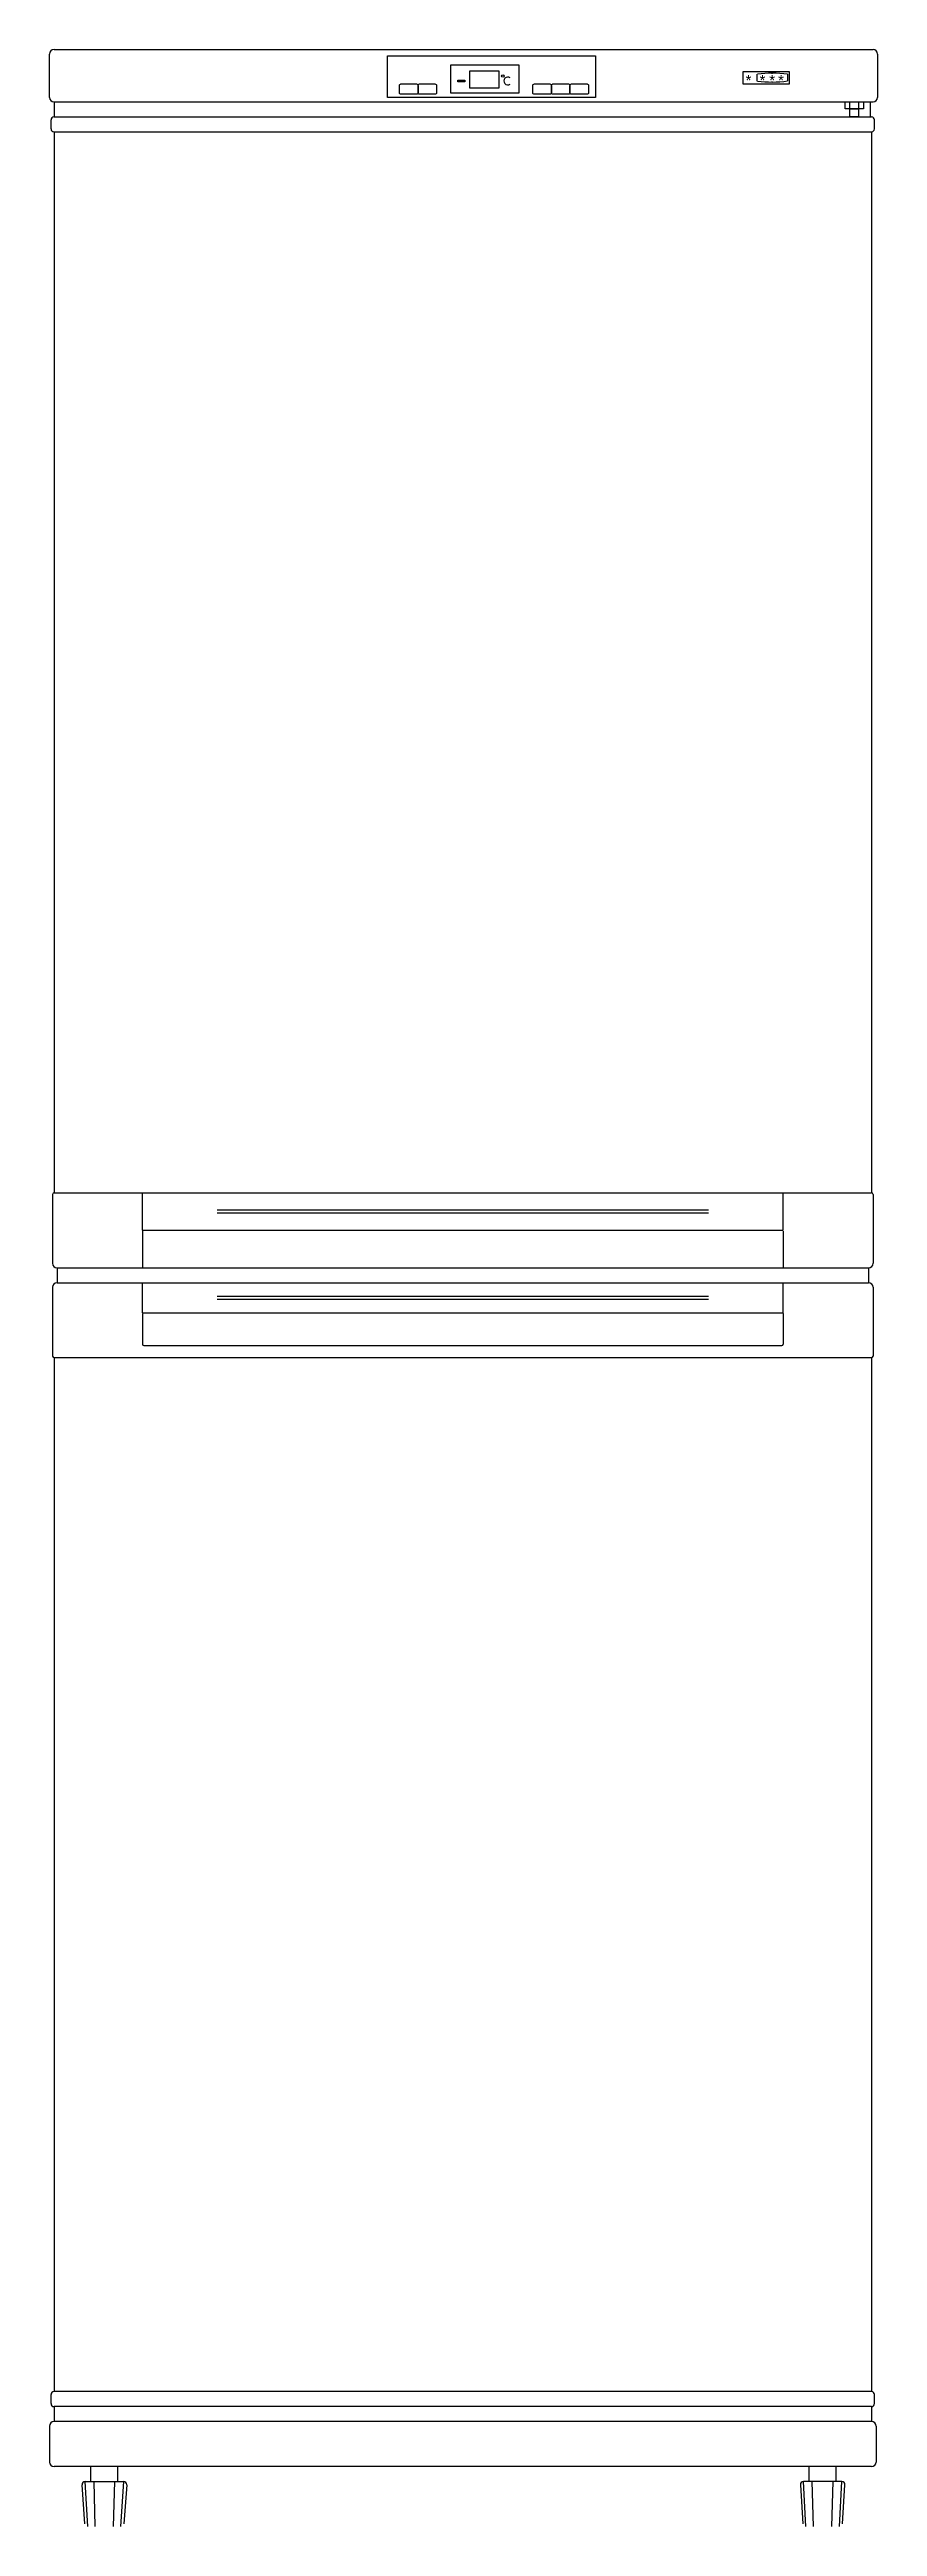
# Model space of a CAD drawing. Header units: millimetres. Extents: x 802 to 11587, y 857 to 9680.
# Drawn here: x 3635 to 4188, y 7773 to 9427 of the extents above; entities that cross this region are included whole.
import ezdxf

# ---------------------------------------------------------------- set-up
doc = ezdxf.new("R2010")
doc.units = ezdxf.units.MM
doc.styles.get("Standard").update_dxf_attribs({"font": 'arial.ttf'})

msp = doc.modelspace()

# ---------------------------------------------------------------- texts
at = {"color": 0, "char_height": 7.2, "width": 6.559, "attachment_point": 1}
for insert in [(4099.5, 9410.2), (4108.8, 9410.2), (4115.3, 9410.2), (4121.2, 9410.2)]:
    msp.add_mtext('*', dxfattribs=dict(at, insert=insert))

# ---------------------------------------------------------------- linework, layer by layer
at = {"color": 0}
for p, q in [((3634.6, 9395.2), (3634.6, 9424.2)), ((3637.6, 9427.2), (4184.6, 9427.2)), ((4187.6, 9424.2), (4187.6, 9395.2)), ((3635.6, 9374.2), (3635.6, 9380.2)), ((3637.6, 9392.2), (3637.6, 9382.2)), ((3637.6, 9392.2), (4184.6, 9392.2)), ((3637.6, 9382.2), (4183.6, 9382.2)), ((4168.9, 9392.2), (4168.9, 9387.6)), ((4174.8, 9392.2), (4174.8, 9387.6)), ((4182.6, 9392.2), (4182.6, 9382.2)), ((4185.6, 9374.2), (4185.6, 9380.2)), ((3637.6, 9372.2), (3637.6, 8663.7)), ((3637.6, 9372.2), (4183.6, 9372.2)), ((4183.6, 9372.2), (4183.6, 8663.7)), ((3636.6, 8662.7), (3636.6, 8616.7)), ((3637.6, 8663.7), (4183.6, 8663.7)), ((3696.6, 8638.7), (3696.6, 8663.7)), ((3746.6, 8652.4), (4074.6, 8652.4)), ((4124.6, 8638.7), (4124.6, 8663.7)), ((4184.6, 8662.7), (4184.6, 8616.7)), ((3696.6, 8638.7), (3696.6, 8613.7)), ((3696.6, 8638.7), (4124.6, 8638.7)), ((3746.6, 8650.4), (4074.6, 8650.4)), ((4124.6, 8638.2), (4124.6, 8613.7)), ((3639.6, 8613.7), (3639.6, 8603.7)), ((3639.6, 8613.7), (4181.6, 8613.7)), ((3639.6, 8603.7), (4181.6, 8603.7)), ((3696.6, 8583.7), (3696.6, 8603.7)), ((4124.6, 8583.2), (4124.6, 8603.7)), ((4181.6, 8613.7), (4181.6, 8603.7)), ((3636.6, 8600.7), (3636.6, 8554.7)), ((3746.6, 8594.7), (4074.6, 8594.7)), ((3746.6, 8592.7), (4074.6, 8592.7)), ((4184.6, 8600.7), (4184.6, 8554.7)), ((3696.6, 8583.7), (4124.6, 8583.7)), ((3696.6, 8583.2), (3696.6, 8562.7)), ((4124.6, 8583.2), (4124.6, 8562.7)), ((3637.6, 8553.7), (3637.6, 7863.2)), ((3637.6, 8553.7), (4183.6, 8553.7)), ((3697.6, 8561.7), (4123.6, 8561.7)), ((4183.6, 8553.7), (4183.6, 7863.2)), ((3635.6, 7855.2), (3635.6, 7861.2)), ((4183.6, 7863.2), (3637.6, 7863.2)), ((4185.6, 7855.2), (4185.6, 7861.2)), ((3634.6, 7840.2), (3634.6, 7816.2)), ((3637.6, 7853.2), (3637.6, 7843.2)), ((4183.6, 7853.2), (3637.6, 7853.2)), ((4183.6, 7843.2), (3637.6, 7843.2)), ((4183.6, 7853.2), (4183.6, 7843.2)), ((4186.6, 7840.2), (4186.6, 7816.2)), ((4183.6, 7813.2), (3637.6, 7813.2)), ((3662.1, 7803.2), (3662.1, 7813.2)), ((3680.3, 7803.2), (3680.3, 7813.2)), ((4141.9, 7803.2), (4141.9, 7813.2)), ((4160, 7803.2), (4160, 7813.2)), ((3658.1, 7775), (3656.3, 7801)), ((3658.3, 7803.2), (3684.1, 7803.2)), ((3660.1, 7773.2), (3658.3, 7803.2)), ((3665.1, 7773.2), (3664.3, 7803.2)), ((3677.3, 7773.2), (3678.1, 7803.2)), ((3682.3, 7773.2), (3684.1, 7803.2)), ((3686.1, 7801), (3684.3, 7775)), ((4136.1, 7801), (4137.8, 7775)), ((4163.8, 7803.2), (4138.1, 7803.2)), ((4139.8, 7773.2), (4138.1, 7803.2)), ((4144.9, 7773.2), (4144, 7803.2)), ((4157, 7773.2), (4157.9, 7803.2)), ((4162.1, 7773.2), (4163.8, 7803.2)), ((4164.1, 7775), (4165.8, 7801))]:
    msp.add_line(p, q, dxfattribs=at)
for points in [[(3860.3, 9422.9), (3999.2, 9422.9), (3999.2, 9395.1), (3860.3, 9395.1)], [(3902.5, 9417), (3948.1, 9417), (3948.1, 9398), (3902.5, 9398)], [(3915.2, 9412.9), (3934.7, 9412.9), (3934.7, 9401.3), (3915.2, 9401.3)], [(4097.8, 9412.6), (4128.5, 9412.6), (4128.5, 9404.1), (4097.8, 9404.1)], [(3907.2, 9406.7), (3911.9, 9406.7), (3911.9, 9405.7), (3907.2, 9405.7)], [(4165.9, 9392.2), (4178.2, 9392.2), (4178.2, 9387.6), (4165.9, 9387.6)], [(4169.2, 9387.6), (4174.8, 9387.6), (4174.8, 9382.2), (4169.2, 9382.2)]]:
    msp.add_lwpolyline(points, close=True, dxfattribs=at)
for points in [[(4116.8, 9411.4), (4117.4, 9411.4)], [(4107.3, 9406.1), (4107.3, 9410.7)], [(4117.4, 9405.4), (4116.8, 9405.4)], [(4127.4, 9410.7), (4127.4, 9406.2)]]:
    msp.add_lwpolyline(points, dxfattribs=at)
for points in [[(3869.3, 9404.2), (3879.7, 9404.2, -0.414214), (3880.7, 9403.2), (3880.7, 9398.3, -0.414214), (3879.7, 9397.3), (3869.3, 9397.3, -0.414214), (3868.3, 9398.3), (3868.3, 9403.2, -0.414214)], [(3881.7, 9404.2), (3892, 9404.2, -0.414214), (3893, 9403.2), (3893, 9398.3, -0.414214), (3892, 9397.3), (3881.7, 9397.3, -0.414214), (3880.7, 9398.3), (3880.7, 9403.2, -0.414214)], [(3958.4, 9404.2), (3968.8, 9404.2, -0.414214), (3969.8, 9403.2), (3969.8, 9398.3, -0.414214), (3968.8, 9397.3), (3958.4, 9397.3, -0.414214), (3957.4, 9398.3), (3957.4, 9403.2, -0.414214)], [(3970.8, 9404.2), (3981.2, 9404.2, -0.414214), (3982.2, 9403.2), (3982.2, 9398.3, -0.414214), (3981.2, 9397.3), (3970.8, 9397.3, -0.414214), (3969.8, 9398.3), (3969.8, 9403.2, -0.414214)], [(3983.2, 9404.2), (3993.6, 9404.2, -0.414214), (3994.6, 9403.2), (3994.6, 9398.3, -0.414214), (3993.6, 9397.3), (3983.2, 9397.3, -0.414214), (3982.2, 9398.3), (3982.2, 9403.2, -0.414214)]]:
    msp.add_lwpolyline(points, format="xyb", close=True, dxfattribs=at)
msp.add_circle((3937.3, 9409.5), 0.858, dxfattribs=at)
for centre, radius, start, end in [((3637.6, 9424.2), 3, 90, 180), ((4117.1, 9337.6), 73.8, 81.9421, 97.6064), ((4184.6, 9424.2), 3, 0, 90), ((3637.6, 9395.2), 3, 180, 270), ((3940.7, 9406.2), 2.64, 52.7683, 304.292), ((4117.1, 9479.3), 73.8, 262.3936, 278.0579), ((4184.6, 9395.2), 3, 270, 0), ((3637.6, 9380.2), 2, 90, 180), ((4183.6, 9380.2), 2, 0, 90), ((3637.6, 9374.2), 2, 180, 270), ((4183.6, 9374.2), 2, 270, 0), ((3637.6, 8662.7), 1, 90, 180), ((4183.6, 8662.7), 1, 0, 90), ((3639.6, 8616.7), 3, 180, 270), ((3639.6, 8600.7), 3, 90, 180), ((4181.6, 8616.7), 3, 270, 0), ((4181.6, 8600.7), 3, 0, 90), ((3637.6, 8554.7), 1, 180, 270), ((3697.6, 8562.7), 1, 180, 270), ((4123.6, 8562.7), 1, 270, 0), ((4183.6, 8554.7), 1, 270, 0), ((3637.6, 7861.2), 2, 90, 180), ((4183.6, 7861.2), 2, 0, 90), ((3637.6, 7840.2), 3, 90, 180), ((3637.6, 7855.2), 2, 180, 270), ((4183.6, 7855.2), 2, 270, 0), ((4183.6, 7840.2), 3, 0, 90), ((3637.6, 7816.2), 3, 180, 270), ((4183.6, 7816.2), 3, 270, 0), ((3658.3, 7801.2), 2, 90, 183.8141), ((3684.1, 7801.2), 2, 356.1859, 90), ((4138.1, 7801.2), 2, 90, 183.8141), ((4163.8, 7801.2), 2, 356.1859, 90)]:
    msp.add_arc(centre, radius, start, end, dxfattribs=at)

msp.set_redraw_order([(e.dxf.handle, doc.entitydb.next_handle()) for e in msp.query("TEXT MTEXT ATTDEF DIMENSION ARC_DIMENSION")])  # texts and dimensions are drawn at this point

doc.saveas('drawing.dxf')
